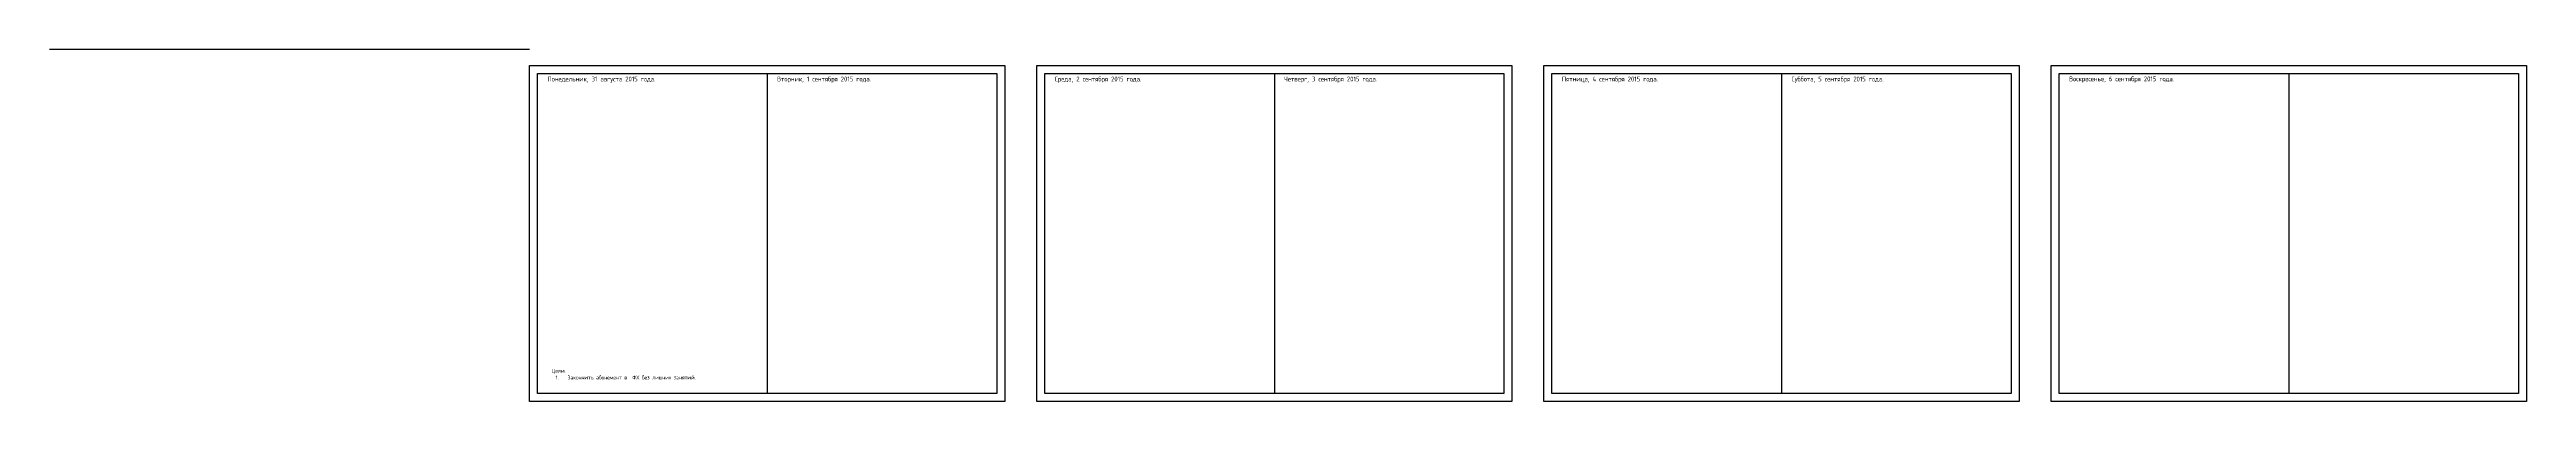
# Model space of a CAD drawing. Header units: millimetres. Extents: x -978 to 2856, y -2564 to 866.
# Drawn here: x 46 to 1594, y -2564 to -2344 of the extents above; entities that cross this region are included whole.
import ezdxf

# ---------------------------------------------------------------- set-up
doc = ezdxf.new("R2010")
doc.units = ezdxf.units.MM
doc.header["$MEASUREMENT"] = 0
doc.styles.add('texxt', font='romans.shx', dxfattribs={"width": 0.8})

msp = doc.modelspace()

# ---------------------------------------------------------------- linework, layer by layer
for p, q in [((345.7, -2344.3), (45.7, -2344.3)), ((494.2, -2359.3), (494.2, -2559.3)), ((811.2, -2359.3), (811.2, -2559.3)), ((1128.2, -2359.3), (1128.2, -2559.3)), ((1445.2, -2359.3), (1445.2, -2559.3))]:
    msp.add_line(p, q)
for points in [[(345.7, -2354.3), (642.7, -2354.3), (642.7, -2564.3), (345.7, -2564.3)], [(350.7, -2359.3), (637.7, -2359.3), (637.7, -2559.3), (350.7, -2559.3)], [(662.7, -2354.3), (959.7, -2354.3), (959.7, -2564.3), (662.7, -2564.3)], [(667.7, -2359.3), (954.7, -2359.3), (954.7, -2559.3), (667.7, -2559.3)], [(979.7, -2354.3), (1276.7, -2354.3), (1276.7, -2564.3), (979.7, -2564.3)], [(984.7, -2359.3), (1271.7, -2359.3), (1271.7, -2559.3), (984.7, -2559.3)], [(1296.7, -2354.3), (1593.7, -2354.3), (1593.7, -2564.3), (1296.7, -2564.3)], [(1301.7, -2359.3), (1588.7, -2359.3), (1588.7, -2559.3), (1301.7, -2559.3)]]:
    msp.add_lwpolyline(points, close=True)

# ---------------------------------------------------------------- texts
at = {"attachment_point": 7, "style": 'texxt'}
for s, width, heights, insert, char_height in [('{\\Fromans|c204;Понедельник}, 31 {\\Fromans|c204;августа }2015 {\\Fromans|c204;года}.', 137.316, [3.79], (356.9, -2365.1), 3), ('{\\Fromans|c204;Вторник}, 1 {\\Fromans|c204;сентября }2015 {\\Fromans|c204;года}.', 137.316, [0], (500.4, -2365.1), 3), ('{\\Fromans|c204;Среда}, 2 {\\Fromans|c204;сентября }2015 {\\Fromans|c204;года}.', 137.316, [3.79], (673.9, -2365.1), 3), ('\\pt21;Четверг, 3 сентября 2015 года.', 137.316, [0], (817.4, -2365.1), 3), ('{\\Fromans|c204;Пятница}, 4 {\\Fromans|c204;сентября }2015 {\\Fromans|c204;года}.', 137.316, [3.79], (990.9, -2365.1), 3), ('{\\Fromans|c204;Суббота}, 5 {\\Fromans|c204;сентября }2015 {\\Fromans|c204;года}.', 137.316, [0], (1134.4, -2365.1), 3), ('Цели.\\P\\pi-7.5,l10,t10;1.^IЗакончить абонемент в  ФХ без лишних занятий.', 134.73, [0], (359.5, -2550.6), 2.5)]:
    msp.add_mtext_dynamic_manual_height_columns(s, width=width, gutter_width=20, heights=heights, dxfattribs=dict(at, insert=insert, char_height=char_height))
note = msp.add_mtext_dynamic_manual_height_columns('\\pt24;Воскресенье, 6 сентября 2015 года.\\P', width=137.316, gutter_width=20, heights=[3.1, 0], dxfattribs=dict(insert=(1307.9, -2365.1), char_height=3, attachment_point=7, style='texxt'))

doc.saveas('drawing.dxf')
